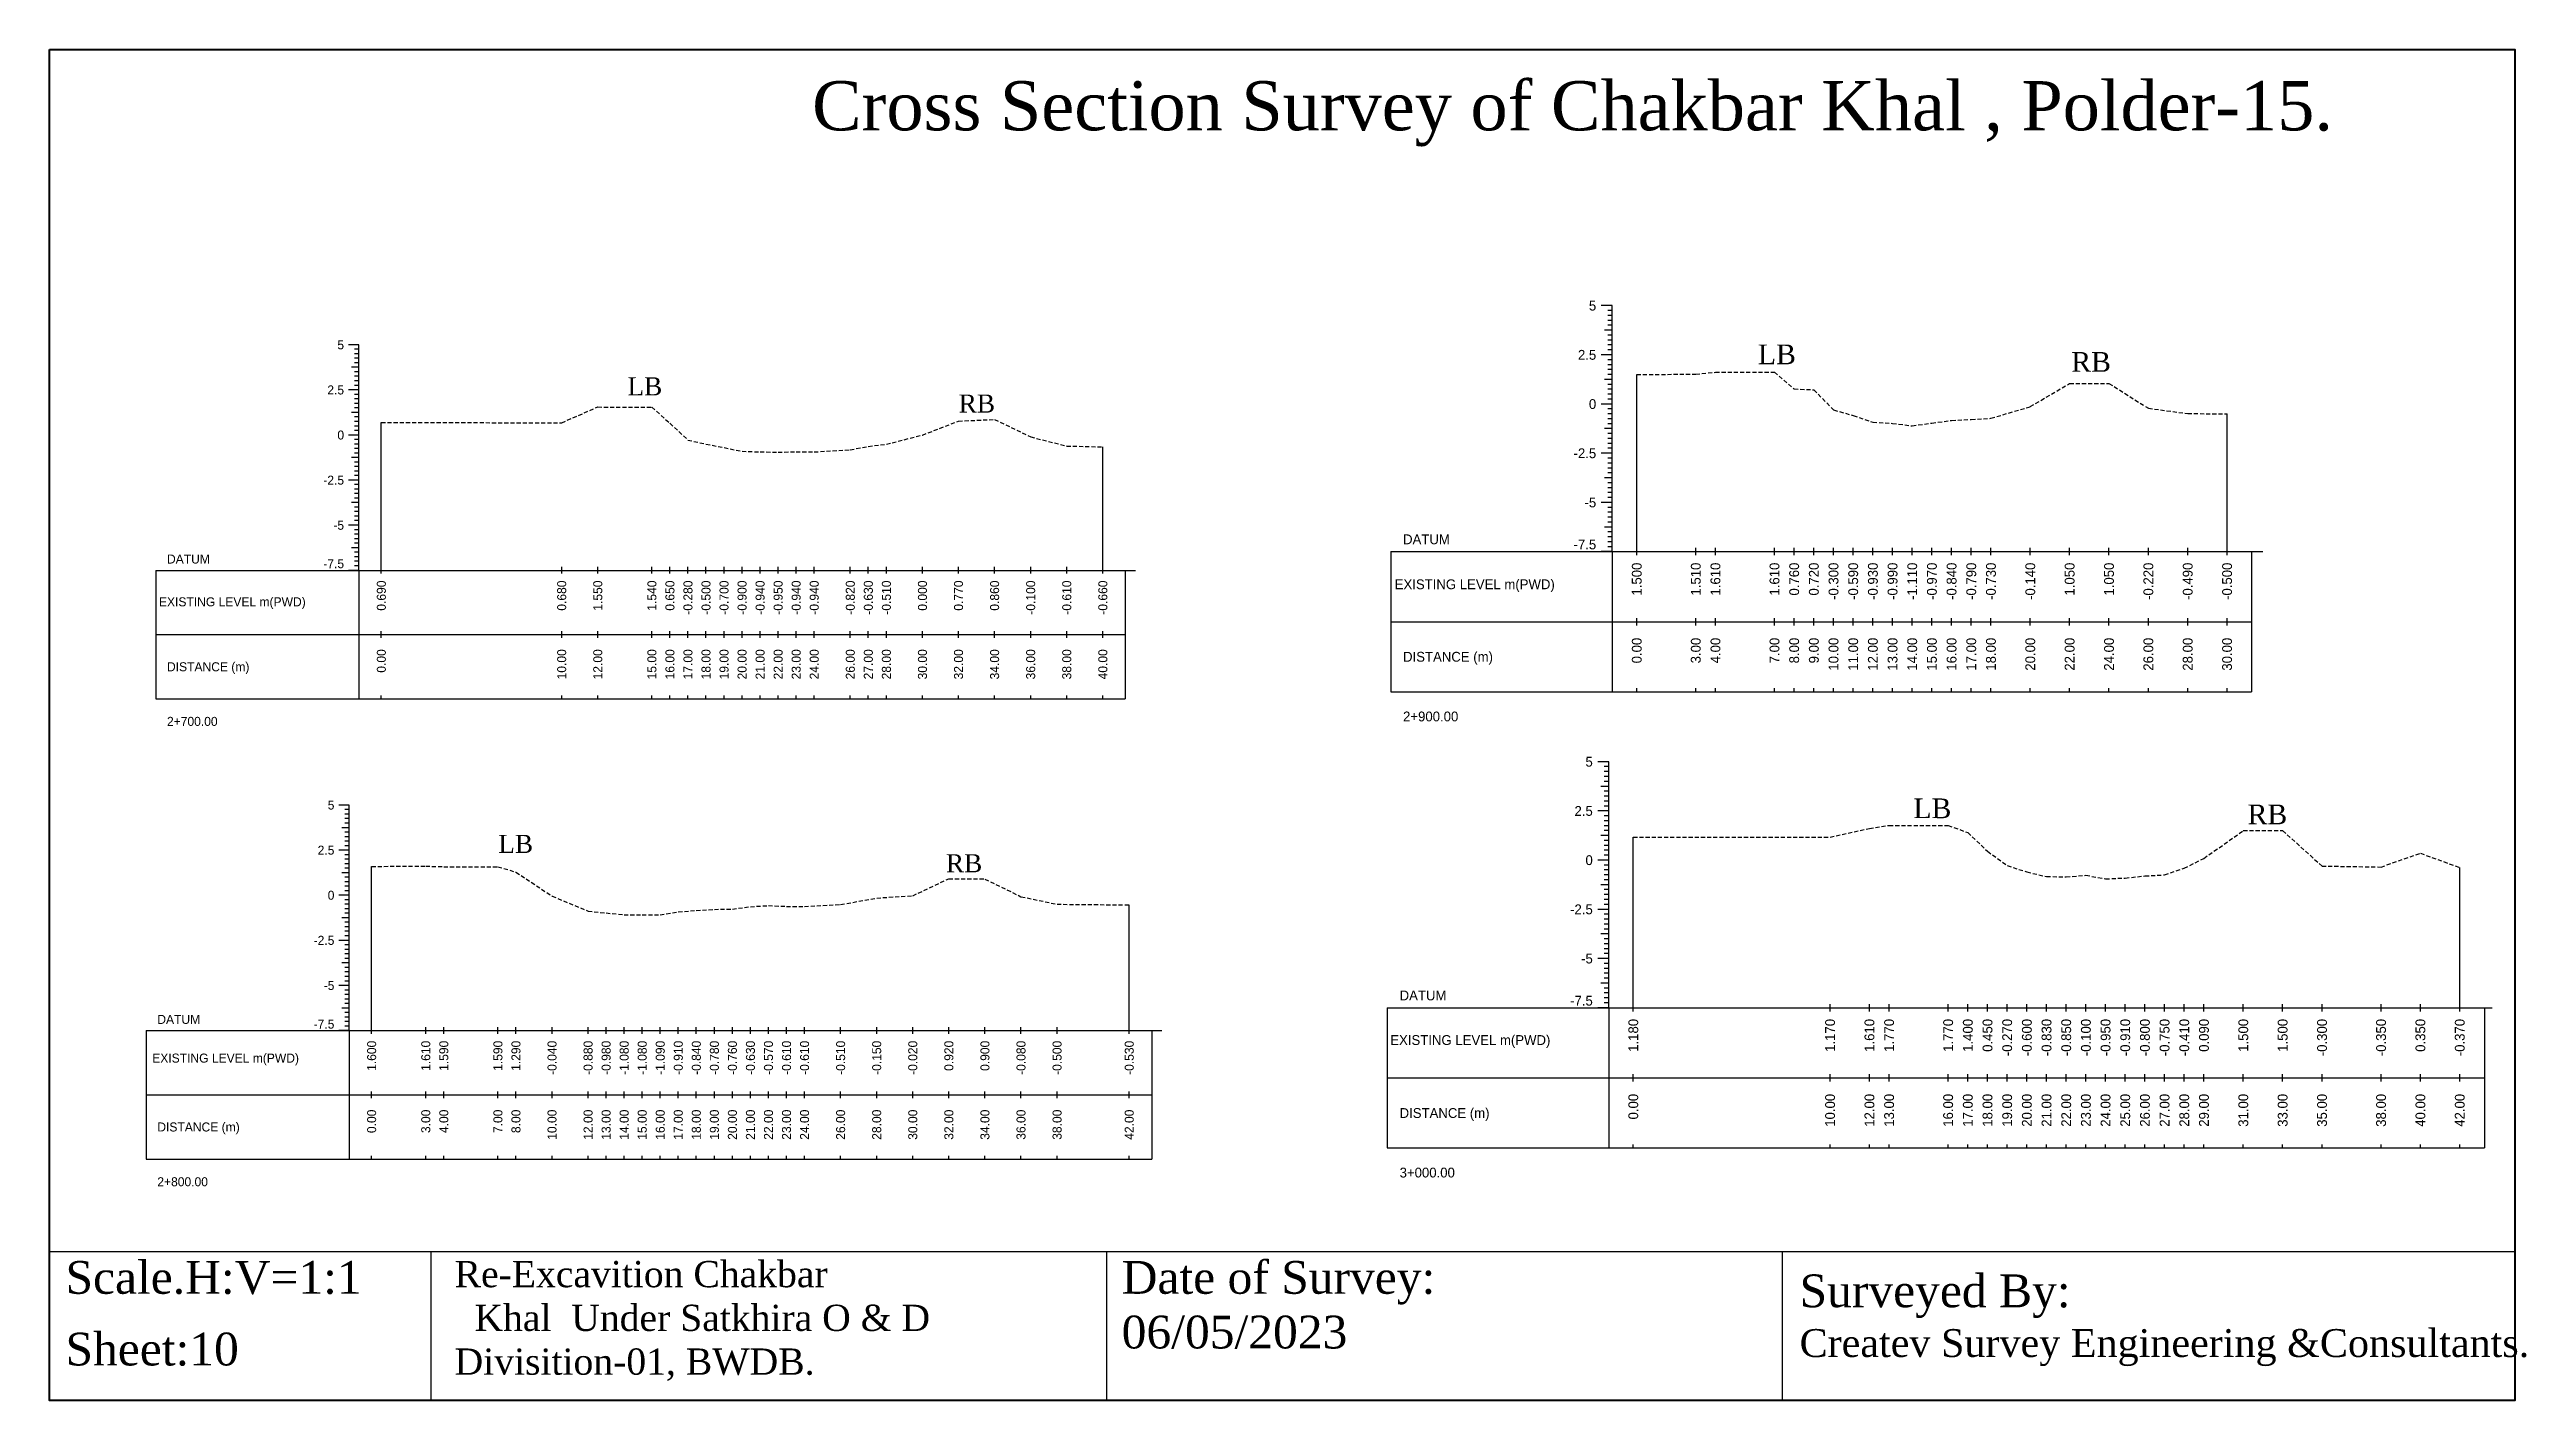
# Model space of a CAD drawing. Header units: inches. Extents: x 6579 to 9220, y -2276 to -1013.
# Drawn here: x 6579.3 to 6730.4, y -2275.6 to -2193.3 of the extents above; entities that cross this region are included whole.
import ezdxf
from ezdxf.enums import TextEntityAlignment as Align

# ---------------------------------------------------------------- set-up
doc = ezdxf.new("R2010")
doc.units = ezdxf.units.IN
doc.header["$MEASUREMENT"] = 0
doc.linetypes.add('HIDDEN', pattern=[0.375, 0.25, -0.125])
doc.layers.add('CS_Drawing', color=7, linetype='Continuous')
doc.layers.add('GL', color=3, linetype='HIDDEN')
doc.styles.add('romans', font='romans.shx')

msp = doc.modelspace()

# ---------------------------------------------------------------- texts
at = {"attachment_point": 1, "style": 'romans'}
for s, insert, char_height, width in [('{\\fTimes New Roman|b0|i0|c0|p18;Cross Section Survey of Chakbar Khal , Polder-15.}', (6625.85, -2195.18), 3, 89.3868), ('{\\fTimes New Roman|b0|i0|c0|p18;LB}', (6683.53, -2211.24), 1.2, 316.087), ('{\\fTimes New Roman|b0|i0|c0|p18;RB}', (6702.64, -2211.7), 1.2, 316.087), ('{\\fTimes New Roman|b0|i0|c0|p18;LB}', (6614.59, -2213.24), 1.1, 289.7464), ('{\\fTimes New Roman|b0|i0|c0|p18;RB}', (6634.79, -2214.29), 1.1, 289.7464), ('{\\fTimes New Roman|b0|i0|c0|p18;LB}', (6693.01, -2238.92), 1.2, 316.087), ('{\\fTimes New Roman|b0|i0|c0|p18;RB}', (6713.39, -2239.29), 1.2, 316.087), ('{\\fTimes New Roman|b0|i0|c0|p18;LB}', (6606.71, -2241.14), 1.1, 289.7464), ('{\\fTimes New Roman|b0|i0|c0|p18;RB}', (6634.01, -2242.32), 1.1, 289.7464), ('{\\fTimes New Roman|b0|i0|c0|p18;Scale.H:V=1:1}', (6580.32, -2267.12), 2, 22.2708), ('{\\fTimes New Roman|b0|i0|c0|p18;Re-Excavition Chakbar \\P  Khal  Under Satkhira O & D    Divisition-01, BWDB.}', (6604.05, -2267.12), 1.6, 38.8405), ('{\\fTimes New Roman|b0|i0|c0|p18;Date of Survey: 06/05/2023}', (6644.73, -2267.12), 2, 22.2708), ('{\\fTimes New Roman|b0|i0|c0|p18;Surveyed By:                                     \\H0.85x;Createv Survey Engineering &Consultants.}', (6686.07, -2267.94), 2, 45.2193), ('{\\fTimes New Roman|b0|i0|c0|p18;Sheet:10}', (6580.32, -2271.49), 2, 38.8405)]:
    msp.add_mtext(s, dxfattribs=dict(at, insert=insert, char_height=char_height, width=width))
at = {"layer": 'CS_Drawing'}
for s, height, p in [('5', 0.6, (6673.67, -2208.87)), ('5', 0.55, (6597.31, -2211.26)), ('2.5', 0.6, (6673.67, -2211.87)), ('2.5', 0.55, (6597.31, -2214.01)), ('0', 0.6, (6673.67, -2214.87)), ('0', 0.55, (6597.31, -2216.76)), ('-2.5', 0.6, (6673.67, -2217.87)), ('-2.5', 0.55, (6597.31, -2219.51)), ('-5', 0.6, (6673.67, -2220.87)), ('-5', 0.55, (6597.31, -2222.26)), ('5', 0.6, (6673.46, -2236.68)), ('5', 0.55, (6596.72, -2239.32)), ('2.5', 0.6, (6673.46, -2239.68)), ('2.5', 0.55, (6596.72, -2242.07)), ('0', 0.6, (6673.46, -2242.68)), ('0', 0.55, (6596.72, -2244.82)), ('-2.5', 0.6, (6673.46, -2245.68)), ('-2.5', 0.55, (6596.72, -2247.57)), ('-5', 0.6, (6673.46, -2248.68)), ('-5', 0.55, (6596.72, -2250.32))]:
    msp.add_text(s, height=height, dxfattribs=at).set_placement(p, align=Align.MIDDLE_RIGHT)
for s, height, p in [('DATUM', 0.6, (6661.89, -2223.12)), ('DATUM', 0.55, (6586.51, -2224.32)), ('EXISTING LEVEL m(PWD)', 0.6, (6661.38, -2225.86)), ('EXISTING LEVEL m(PWD)', 0.55, (6586.02, -2226.93)), ('DISTANCE (m)', 0.55, (6586.51, -2230.89)), ('DISTANCE (m)', 0.6, (6661.89, -2230.28)), ('2+700.00', 0.55, (6586.51, -2234.22)), ('2+900.00', 0.6, (6661.89, -2233.92)), ('DATUM', 0.6, (6661.68, -2250.93)), ('DATUM', 0.55, (6585.92, -2252.39)), ('EXISTING LEVEL m(PWD)', 0.6, (6661.11, -2253.65)), ('EXISTING LEVEL m(PWD)', 0.55, (6585.61, -2254.75)), ('DISTANCE (m)', 0.6, (6661.68, -2258.1)), ('DISTANCE (m)', 0.55, (6585.92, -2258.95)), ('2+800.00', 0.55, (6585.92, -2262.29)), ('3+000.00', 0.6, (6661.68, -2261.73))]:
    msp.add_text(s, height=height, dxfattribs=at).set_placement(p, align=Align.MIDDLE_LEFT)
for height, p in [(0.6, (6673.67, -2223.73)), (0.55, (6597.31, -2224.88)), (0.6, (6673.46, -2251.55)), (0.55, (6596.72, -2252.95))]:
    msp.add_text('-7.5', height=height, dxfattribs=at).set_placement(p, align=Align.RIGHT)
for s, height, p in [('1.500', 0.6, (6676.14, -2224.54)), ('1.510', 0.6, (6679.74, -2224.54)), ('1.610', 0.6, (6680.94, -2224.54)), ('1.610', 0.6, (6684.54, -2224.54)), ('0.760', 0.6, (6685.74, -2224.54)), ('0.720', 0.6, (6686.94, -2224.54)), ('-0.300', 0.6, (6688.14, -2224.54)), ('-0.590', 0.6, (6689.34, -2224.54)), ('-0.930', 0.6, (6690.54, -2224.54)), ('-0.990', 0.6, (6691.74, -2224.54)), ('-1.110', 0.6, (6692.94, -2224.54)), ('-0.970', 0.6, (6694.14, -2224.54)), ('-0.840', 0.6, (6695.34, -2224.54)), ('-0.790', 0.6, (6696.54, -2224.54)), ('-0.730', 0.6, (6697.74, -2224.54)), ('-0.140', 0.6, (6700.14, -2224.54)), ('1.050', 0.6, (6702.54, -2224.54)), ('1.050', 0.6, (6704.94, -2224.54)), ('-0.220', 0.6, (6707.34, -2224.54)), ('-0.490', 0.6, (6709.74, -2224.54)), ('-0.500', 0.6, (6712.14, -2224.54)), ('0.690', 0.55, (6599.58, -2225.63)), ('0.680', 0.55, (6610.58, -2225.63)), ('1.550', 0.55, (6612.78, -2225.63)), ('1.540', 0.55, (6616.08, -2225.63)), ('0.650', 0.55, (6617.18, -2225.63)), ('-0.280', 0.55, (6618.28, -2225.63)), ('-0.500', 0.55, (6619.38, -2225.63)), ('-0.700', 0.55, (6620.48, -2225.63)), ('-0.900', 0.55, (6621.58, -2225.63)), ('-0.940', 0.55, (6622.68, -2225.63)), ('-0.950', 0.55, (6623.78, -2225.63)), ('-0.940', 0.55, (6624.88, -2225.63)), ('-0.940', 0.55, (6625.98, -2225.63)), ('-0.820', 0.55, (6628.18, -2225.63)), ('-0.630', 0.55, (6629.28, -2225.63)), ('-0.510', 0.55, (6630.38, -2225.63)), ('0.000', 0.55, (6632.58, -2225.63)), ('0.770', 0.55, (6634.78, -2225.63)), ('0.860', 0.55, (6636.98, -2225.63)), ('-0.100', 0.55, (6639.18, -2225.63)), ('-0.610', 0.55, (6641.38, -2225.63)), ('-0.660', 0.55, (6643.58, -2225.63)), ('0.00', 0.6, (6676.14, -2229.12)), ('3.00', 0.6, (6679.74, -2229.12)), ('4.00', 0.6, (6680.94, -2229.12)), ('7.00', 0.6, (6684.54, -2229.12)), ('8.00', 0.6, (6685.74, -2229.12)), ('9.00', 0.6, (6686.94, -2229.12)), ('10.00', 0.6, (6688.14, -2229.12)), ('11.00', 0.6, (6689.34, -2229.12)), ('12.00', 0.6, (6690.54, -2229.12)), ('13.00', 0.6, (6691.74, -2229.12)), ('14.00', 0.6, (6692.94, -2229.12)), ('15.00', 0.6, (6694.14, -2229.12)), ('16.00', 0.6, (6695.34, -2229.12)), ('17.00', 0.6, (6696.54, -2229.12)), ('18.00', 0.6, (6697.74, -2229.12)), ('20.00', 0.6, (6700.14, -2229.12)), ('22.00', 0.6, (6702.54, -2229.12)), ('24.00', 0.6, (6704.94, -2229.12)), ('26.00', 0.6, (6707.34, -2229.12)), ('28.00', 0.6, (6709.74, -2229.12)), ('30.00', 0.6, (6712.14, -2229.12)), ('0.00', 0.55, (6599.58, -2229.82)), ('10.00', 0.55, (6610.58, -2229.82)), ('12.00', 0.55, (6612.78, -2229.82)), ('15.00', 0.55, (6616.08, -2229.82)), ('16.00', 0.55, (6617.18, -2229.82)), ('17.00', 0.55, (6618.28, -2229.82)), ('18.00', 0.55, (6619.38, -2229.82)), ('19.00', 0.55, (6620.48, -2229.82)), ('20.00', 0.55, (6621.58, -2229.82)), ('21.00', 0.55, (6622.68, -2229.82)), ('22.00', 0.55, (6623.78, -2229.82)), ('23.00', 0.55, (6624.88, -2229.82)), ('24.00', 0.55, (6625.98, -2229.82)), ('26.00', 0.55, (6628.18, -2229.82)), ('27.00', 0.55, (6629.28, -2229.82)), ('28.00', 0.55, (6630.38, -2229.82)), ('30.00', 0.55, (6632.58, -2229.82)), ('32.00', 0.55, (6634.78, -2229.82)), ('34.00', 0.55, (6636.98, -2229.82)), ('36.00', 0.55, (6639.18, -2229.82)), ('38.00', 0.55, (6641.38, -2229.82)), ('40.00', 0.55, (6643.58, -2229.82)), ('1.180', 0.6, (6675.93, -2252.36)), ('1.170', 0.6, (6687.93, -2252.36)), ('1.610', 0.6, (6690.33, -2252.36)), ('1.770', 0.6, (6691.53, -2252.36)), ('1.770', 0.6, (6695.13, -2252.36)), ('1.400', 0.6, (6696.33, -2252.36)), ('0.450', 0.6, (6697.53, -2252.36)), ('-0.270', 0.6, (6698.73, -2252.36)), ('-0.600', 0.6, (6699.93, -2252.36)), ('-0.830', 0.6, (6701.13, -2252.36)), ('-0.850', 0.6, (6702.33, -2252.36)), ('-0.100', 0.6, (6703.53, -2252.36)), ('-0.950', 0.6, (6704.73, -2252.36)), ('-0.910', 0.6, (6705.93, -2252.36)), ('-0.800', 0.6, (6707.13, -2252.36)), ('-0.750', 0.6, (6708.33, -2252.36)), ('-0.410', 0.6, (6709.53, -2252.36)), ('0.090', 0.6, (6710.73, -2252.36)), ('1.500', 0.6, (6713.13, -2252.36)), ('1.500', 0.6, (6715.53, -2252.36)), ('-0.300', 0.6, (6717.93, -2252.36)), ('-0.350', 0.6, (6721.53, -2252.36)), ('0.350', 0.6, (6723.93, -2252.36)), ('-0.370', 0.6, (6726.33, -2252.36)), ('1.600', 0.55, (6598.99, -2253.69)), ('1.610', 0.55, (6602.29, -2253.69)), ('1.590', 0.55, (6603.39, -2253.69)), ('1.590', 0.55, (6606.69, -2253.69)), ('1.290', 0.55, (6607.79, -2253.69)), ('-0.040', 0.55, (6609.99, -2253.69)), ('-0.880', 0.55, (6612.19, -2253.69)), ('-0.980', 0.55, (6613.29, -2253.69)), ('-1.080', 0.55, (6614.39, -2253.69)), ('-1.080', 0.55, (6615.49, -2253.69)), ('-1.090', 0.55, (6616.59, -2253.69)), ('-0.910', 0.55, (6617.69, -2253.69)), ('-0.840', 0.55, (6618.79, -2253.69)), ('-0.780', 0.55, (6619.89, -2253.69)), ('-0.760', 0.55, (6620.99, -2253.69)), ('-0.630', 0.55, (6622.09, -2253.69)), ('-0.570', 0.55, (6623.19, -2253.69)), ('-0.610', 0.55, (6624.29, -2253.69)), ('-0.610', 0.55, (6625.39, -2253.69)), ('-0.510', 0.55, (6627.59, -2253.69)), ('-0.150', 0.55, (6629.79, -2253.69)), ('-0.020', 0.55, (6631.99, -2253.69)), ('0.920', 0.55, (6634.19, -2253.69)), ('0.900', 0.55, (6636.39, -2253.69)), ('-0.080', 0.55, (6638.59, -2253.69)), ('-0.500', 0.55, (6640.79, -2253.69)), ('-0.530', 0.55, (6645.19, -2253.69)), ('0.00', 0.55, (6598.99, -2257.89)), ('3.00', 0.55, (6602.29, -2257.89)), ('4.00', 0.55, (6603.39, -2257.89)), ('7.00', 0.55, (6606.69, -2257.89)), ('8.00', 0.55, (6607.79, -2257.89)), ('10.00', 0.55, (6609.99, -2257.89)), ('12.00', 0.55, (6612.19, -2257.89)), ('13.00', 0.55, (6613.29, -2257.89)), ('14.00', 0.55, (6614.39, -2257.89)), ('15.00', 0.55, (6615.49, -2257.89)), ('16.00', 0.55, (6616.59, -2257.89)), ('17.00', 0.55, (6617.69, -2257.89)), ('18.00', 0.55, (6618.79, -2257.89)), ('19.00', 0.55, (6619.89, -2257.89)), ('20.00', 0.55, (6620.99, -2257.89)), ('21.00', 0.55, (6622.09, -2257.89)), ('22.00', 0.55, (6623.19, -2257.89)), ('23.00', 0.55, (6624.29, -2257.89)), ('24.00', 0.55, (6625.39, -2257.89)), ('26.00', 0.55, (6627.59, -2257.89)), ('28.00', 0.55, (6629.79, -2257.89)), ('30.00', 0.55, (6631.99, -2257.89)), ('32.00', 0.55, (6634.19, -2257.89)), ('34.00', 0.55, (6636.39, -2257.89)), ('36.00', 0.55, (6638.59, -2257.89)), ('38.00', 0.55, (6640.79, -2257.89)), ('42.00', 0.55, (6645.19, -2257.89)), ('0.00', 0.6, (6675.93, -2256.93)), ('10.00', 0.6, (6687.93, -2256.93)), ('12.00', 0.6, (6690.33, -2256.93)), ('13.00', 0.6, (6691.53, -2256.93)), ('16.00', 0.6, (6695.13, -2256.93)), ('17.00', 0.6, (6696.33, -2256.93)), ('18.00', 0.6, (6697.53, -2256.93)), ('19.00', 0.6, (6698.73, -2256.93)), ('20.00', 0.6, (6699.93, -2256.93)), ('21.00', 0.6, (6701.13, -2256.93)), ('22.00', 0.6, (6702.33, -2256.93)), ('23.00', 0.6, (6703.53, -2256.93)), ('24.00', 0.6, (6704.73, -2256.93)), ('25.00', 0.6, (6705.93, -2256.93)), ('26.00', 0.6, (6707.13, -2256.93)), ('27.00', 0.6, (6708.33, -2256.93)), ('28.00', 0.6, (6709.53, -2256.93)), ('29.00', 0.6, (6710.73, -2256.93)), ('31.00', 0.6, (6713.13, -2256.93)), ('33.00', 0.6, (6715.53, -2256.93)), ('35.00', 0.6, (6717.93, -2256.93)), ('38.00', 0.6, (6721.53, -2256.93)), ('40.00', 0.6, (6723.93, -2256.93)), ('42.00', 0.6, (6726.33, -2256.93))]:
    msp.add_text(s, height=height, rotation=90, dxfattribs=at).set_placement(p, align=Align.MIDDLE_RIGHT)

# ---------------------------------------------------------------- linework, layer by layer
at = {"color": 4, "lineweight": 40}
msp.add_lwpolyline([(6579.35, -2193.26), (6729.69, -2193.26), (6729.69, -2275.62), (6579.35, -2275.62)], close=True, dxfattribs=at)
for points in [[(6729.69, -2193.26), (6729.69, -2275.62)], [(6579.35, -2266.55), (6729.69, -2266.55)], [(6579.35, -2266.55), (6579.35, -2275.62)], [(6602.59, -2266.55), (6602.59, -2275.62)], [(6643.8, -2266.55), (6643.8, -2275.62)], [(6685, -2266.55), (6685, -2275.62)]]:
    msp.add_lwpolyline(points)
at = {"layer": 'CS_Drawing'}
for p, q in [((6674.64, -2208.87), (6673.97, -2208.87)), ((6674.64, -2208.87), (6674.17, -2208.87)), ((6674.64, -2208.87), (6674.37, -2208.87)), ((6674.64, -2209.17), (6674.37, -2209.17)), ((6674.64, -2209.47), (6674.37, -2209.47)), ((6674.64, -2209.77), (6674.37, -2209.77)), ((6674.64, -2223.87), (6674.64, -2208.87)), ((6598.2, -2211.26), (6597.58, -2211.26)), ((6598.2, -2211.26), (6597.77, -2211.26)), ((6598.2, -2211.26), (6597.95, -2211.26)), ((6598.2, -2225.01), (6598.2, -2211.26)), ((6674.64, -2210.37), (6674.17, -2210.37)), ((6674.64, -2210.07), (6674.37, -2210.07)), ((6674.64, -2210.37), (6674.37, -2210.37)), ((6674.64, -2210.67), (6674.37, -2210.67)), ((6674.64, -2210.97), (6674.37, -2210.97)), ((6674.64, -2211.27), (6674.37, -2211.27)), ((6598.2, -2212.63), (6597.77, -2212.63)), ((6598.2, -2211.53), (6597.95, -2211.53)), ((6598.2, -2211.81), (6597.95, -2211.81)), ((6598.2, -2212.08), (6597.95, -2212.08)), ((6598.2, -2212.36), (6597.95, -2212.36)), ((6598.2, -2212.63), (6597.95, -2212.63)), ((6674.64, -2211.87), (6673.97, -2211.87)), ((6674.64, -2211.87), (6674.17, -2211.87)), ((6674.64, -2211.57), (6674.37, -2211.57)), ((6674.64, -2211.87), (6674.37, -2211.87)), ((6674.64, -2212.17), (6674.37, -2212.17)), ((6674.64, -2212.47), (6674.37, -2212.47)), ((6674.64, -2212.77), (6674.37, -2212.77)), ((6598.2, -2214.01), (6597.58, -2214.01)), ((6598.2, -2214.01), (6597.77, -2214.01)), ((6598.2, -2212.91), (6597.95, -2212.91)), ((6598.2, -2213.18), (6597.95, -2213.18)), ((6598.2, -2213.46), (6597.95, -2213.46)), ((6598.2, -2213.73), (6597.95, -2213.73)), ((6598.2, -2214.01), (6597.95, -2214.01)), ((6598.2, -2214.28), (6597.95, -2214.28)), ((6674.64, -2213.37), (6674.17, -2213.37)), ((6674.64, -2213.07), (6674.37, -2213.07)), ((6674.64, -2213.37), (6674.37, -2213.37)), ((6674.64, -2213.67), (6674.37, -2213.67)), ((6674.64, -2213.97), (6674.37, -2213.97)), ((6674.64, -2214.27), (6674.37, -2214.27)), ((6676.14, -2223.87), (6676.14, -2213.07)), ((6598.2, -2215.38), (6597.77, -2215.38)), ((6598.2, -2214.56), (6597.95, -2214.56)), ((6598.2, -2214.83), (6597.95, -2214.83)), ((6598.2, -2215.11), (6597.95, -2215.11)), ((6598.2, -2215.38), (6597.95, -2215.38)), ((6598.2, -2215.66), (6597.95, -2215.66)), ((6674.64, -2214.87), (6673.97, -2214.87)), ((6674.64, -2214.87), (6674.17, -2214.87)), ((6674.64, -2214.57), (6674.37, -2214.57)), ((6674.64, -2214.87), (6674.37, -2214.87)), ((6674.64, -2215.17), (6674.37, -2215.17)), ((6674.64, -2215.47), (6674.37, -2215.47)), ((6674.64, -2215.77), (6674.37, -2215.77)), ((6712.14, -2223.87), (6712.14, -2215.47)), ((6598.2, -2216.76), (6597.58, -2216.76)), ((6598.2, -2216.76), (6597.77, -2216.76)), ((6598.2, -2215.93), (6597.95, -2215.93)), ((6598.2, -2216.21), (6597.95, -2216.21)), ((6598.2, -2216.48), (6597.95, -2216.48)), ((6598.2, -2216.76), (6597.95, -2216.76)), ((6598.2, -2217.03), (6597.95, -2217.03)), ((6598.2, -2217.31), (6597.95, -2217.31)), ((6599.58, -2225.01), (6599.58, -2216)), ((6674.64, -2216.37), (6674.17, -2216.37)), ((6674.64, -2216.07), (6674.37, -2216.07)), ((6674.64, -2216.37), (6674.37, -2216.37)), ((6674.64, -2216.67), (6674.37, -2216.67)), ((6674.64, -2216.97), (6674.37, -2216.97)), ((6674.64, -2217.27), (6674.37, -2217.27)), ((6598.2, -2218.13), (6597.77, -2218.13)), ((6598.2, -2217.58), (6597.95, -2217.58)), ((6598.2, -2217.86), (6597.95, -2217.86)), ((6598.2, -2218.13), (6597.95, -2218.13)), ((6598.2, -2218.41), (6597.95, -2218.41)), ((6598.2, -2218.68), (6597.95, -2218.68)), ((6643.58, -2225.01), (6643.58, -2217.48)), ((6674.64, -2217.87), (6673.97, -2217.87)), ((6674.64, -2217.87), (6674.17, -2217.87)), ((6674.64, -2217.57), (6674.37, -2217.57)), ((6674.64, -2217.87), (6674.37, -2217.87)), ((6674.64, -2218.17), (6674.37, -2218.17)), ((6674.64, -2218.47), (6674.37, -2218.47)), ((6674.64, -2218.77), (6674.37, -2218.77)), ((6598.2, -2219.51), (6597.58, -2219.51)), ((6598.2, -2219.51), (6597.77, -2219.51)), ((6598.2, -2218.96), (6597.95, -2218.96)), ((6598.2, -2219.23), (6597.95, -2219.23)), ((6598.2, -2219.51), (6597.95, -2219.51)), ((6598.2, -2219.78), (6597.95, -2219.78)), ((6598.2, -2220.06), (6597.95, -2220.06)), ((6598.2, -2220.33), (6597.95, -2220.33)), ((6674.64, -2219.37), (6674.17, -2219.37)), ((6674.64, -2219.07), (6674.37, -2219.07)), ((6674.64, -2219.37), (6674.37, -2219.37)), ((6674.64, -2219.67), (6674.37, -2219.67)), ((6674.64, -2219.97), (6674.37, -2219.97)), ((6674.64, -2220.27), (6674.37, -2220.27)), ((6598.2, -2220.88), (6597.77, -2220.88)), ((6598.2, -2220.61), (6597.95, -2220.61)), ((6598.2, -2220.88), (6597.95, -2220.88)), ((6598.2, -2221.16), (6597.95, -2221.16)), ((6598.2, -2221.43), (6597.95, -2221.43)), ((6598.2, -2221.71), (6597.95, -2221.71)), ((6674.64, -2220.87), (6673.97, -2220.87)), ((6674.64, -2220.87), (6674.17, -2220.87)), ((6674.64, -2220.57), (6674.37, -2220.57)), ((6674.64, -2220.87), (6674.37, -2220.87)), ((6674.64, -2221.17), (6674.37, -2221.17)), ((6674.64, -2221.47), (6674.37, -2221.47)), ((6674.64, -2221.77), (6674.37, -2221.77)), ((6598.2, -2222.26), (6597.58, -2222.26)), ((6598.2, -2222.26), (6597.77, -2222.26)), ((6598.2, -2221.98), (6597.95, -2221.98)), ((6598.2, -2222.26), (6597.95, -2222.26)), ((6598.2, -2222.53), (6597.95, -2222.53)), ((6598.2, -2222.81), (6597.95, -2222.81)), ((6598.2, -2223.08), (6597.95, -2223.08)), ((6598.2, -2223.36), (6597.95, -2223.36)), ((6674.64, -2222.37), (6674.17, -2222.37)), ((6674.64, -2222.07), (6674.37, -2222.07)), ((6674.64, -2222.37), (6674.37, -2222.37)), ((6674.64, -2222.67), (6674.37, -2222.67)), ((6674.64, -2222.97), (6674.37, -2222.97)), ((6674.64, -2223.27), (6674.37, -2223.27)), ((6598.2, -2223.63), (6597.77, -2223.63)), ((6598.2, -2223.63), (6597.95, -2223.63)), ((6598.2, -2223.91), (6597.95, -2223.91)), ((6598.2, -2224.18), (6597.95, -2224.18)), ((6598.2, -2224.46), (6597.95, -2224.46)), ((6598.2, -2224.73), (6597.95, -2224.73)), ((6599.58, -2225.21), (6599.58, -2224.8)), ((6610.58, -2225.21), (6610.58, -2224.8)), ((6612.78, -2225.21), (6612.78, -2224.8)), ((6616.08, -2225.21), (6616.08, -2224.8)), ((6617.18, -2225.21), (6617.18, -2224.8)), ((6618.28, -2225.21), (6618.28, -2224.8)), ((6619.38, -2225.21), (6619.38, -2224.8)), ((6620.48, -2225.21), (6620.48, -2224.8)), ((6621.58, -2225.21), (6621.58, -2224.8)), ((6622.68, -2225.21), (6622.68, -2224.8)), ((6623.78, -2225.21), (6623.78, -2224.8)), ((6624.88, -2225.21), (6624.88, -2224.8)), ((6625.98, -2225.21), (6625.98, -2224.8)), ((6628.18, -2225.21), (6628.18, -2224.8)), ((6629.28, -2225.21), (6629.28, -2224.8)), ((6630.38, -2225.21), (6630.38, -2224.8)), ((6632.58, -2225.21), (6632.58, -2224.8)), ((6634.78, -2225.21), (6634.78, -2224.8)), ((6636.98, -2225.21), (6636.98, -2224.8)), ((6639.18, -2225.21), (6639.18, -2224.8)), ((6641.38, -2225.21), (6641.38, -2224.8)), ((6643.58, -2225.21), (6643.58, -2224.8)), ((6661.14, -2223.87), (6674.64, -2223.87)), ((6661.14, -2223.87), (6661.14, -2232.42)), ((6674.64, -2223.87), (6673.97, -2223.87)), ((6674.64, -2223.87), (6674.17, -2223.87)), ((6674.64, -2223.57), (6674.37, -2223.57)), ((6674.64, -2223.87), (6674.37, -2223.87)), ((6674.64, -2223.87), (6713.64, -2223.87)), ((6674.64, -2223.87), (6674.64, -2232.42)), ((6676.14, -2224.09), (6676.14, -2223.64)), ((6679.74, -2224.09), (6679.74, -2223.64)), ((6680.94, -2224.09), (6680.94, -2223.64)), ((6684.54, -2224.09), (6684.54, -2223.64)), ((6685.74, -2224.09), (6685.74, -2223.64)), ((6686.94, -2224.09), (6686.94, -2223.64)), ((6688.14, -2224.09), (6688.14, -2223.64)), ((6689.34, -2224.09), (6689.34, -2223.64)), ((6690.54, -2224.09), (6690.54, -2223.64)), ((6691.74, -2224.09), (6691.74, -2223.64)), ((6692.94, -2224.09), (6692.94, -2223.64)), ((6694.14, -2224.09), (6694.14, -2223.64)), ((6695.34, -2224.09), (6695.34, -2223.64)), ((6696.54, -2224.09), (6696.54, -2223.64)), ((6697.74, -2224.09), (6697.74, -2223.64)), ((6700.14, -2224.09), (6700.14, -2223.64)), ((6702.54, -2224.09), (6702.54, -2223.64)), ((6704.94, -2224.09), (6704.94, -2223.64)), ((6707.34, -2224.09), (6707.34, -2223.64)), ((6709.74, -2224.09), (6709.74, -2223.64)), ((6712.14, -2224.09), (6712.14, -2223.64)), ((6713.64, -2223.87), (6714.32, -2223.87)), ((6713.64, -2223.87), (6714.12, -2223.87)), ((6713.64, -2223.87), (6713.91, -2223.87)), ((6713.64, -2223.87), (6713.64, -2232.42)), ((6585.83, -2225.01), (6598.2, -2225.01)), ((6585.83, -2225.01), (6585.83, -2232.85)), ((6598.2, -2225.01), (6597.58, -2225.01)), ((6598.2, -2225.01), (6597.77, -2225.01)), ((6598.2, -2225.01), (6597.95, -2225.01)), ((6598.2, -2225.01), (6644.95, -2225.01)), ((6598.2, -2225.01), (6598.2, -2232.85)), ((6644.95, -2225.01), (6645.57, -2225.01)), ((6644.95, -2225.01), (6645.38, -2225.01)), ((6644.95, -2225.01), (6645.2, -2225.01)), ((6644.95, -2225.01), (6644.95, -2232.85)), ((6676.14, -2228.37), (6676.14, -2227.92)), ((6679.74, -2228.37), (6679.74, -2227.92)), ((6680.94, -2228.37), (6680.94, -2227.92)), ((6684.54, -2228.37), (6684.54, -2227.92)), ((6685.74, -2228.37), (6685.74, -2227.92)), ((6686.94, -2228.37), (6686.94, -2227.92)), ((6688.14, -2228.37), (6688.14, -2227.92)), ((6689.34, -2228.37), (6689.34, -2227.92)), ((6690.54, -2228.37), (6690.54, -2227.92)), ((6691.74, -2228.37), (6691.74, -2227.92)), ((6692.94, -2228.37), (6692.94, -2227.92)), ((6694.14, -2228.37), (6694.14, -2227.92)), ((6695.34, -2228.37), (6695.34, -2227.92)), ((6696.54, -2228.37), (6696.54, -2227.92)), ((6697.74, -2228.37), (6697.74, -2227.92)), ((6700.14, -2228.37), (6700.14, -2227.92)), ((6702.54, -2228.37), (6702.54, -2227.92)), ((6704.94, -2228.37), (6704.94, -2227.92)), ((6707.34, -2228.37), (6707.34, -2227.92)), ((6709.74, -2228.37), (6709.74, -2227.92)), ((6712.14, -2228.37), (6712.14, -2227.92)), ((6585.83, -2228.93), (6598.2, -2228.93)), ((6598.2, -2228.93), (6644.95, -2228.93)), ((6598.2, -2228.93), (6644.95, -2228.93)), ((6599.58, -2229.13), (6599.58, -2228.72)), ((6610.58, -2229.13), (6610.58, -2228.72)), ((6612.78, -2229.13), (6612.78, -2228.72)), ((6616.08, -2229.13), (6616.08, -2228.72)), ((6617.18, -2229.13), (6617.18, -2228.72)), ((6618.28, -2229.13), (6618.28, -2228.72)), ((6619.38, -2229.13), (6619.38, -2228.72)), ((6620.48, -2229.13), (6620.48, -2228.72)), ((6621.58, -2229.13), (6621.58, -2228.72)), ((6622.68, -2229.13), (6622.68, -2228.72)), ((6623.78, -2229.13), (6623.78, -2228.72)), ((6624.88, -2229.13), (6624.88, -2228.72)), ((6625.98, -2229.13), (6625.98, -2228.72)), ((6628.18, -2229.13), (6628.18, -2228.72)), ((6629.28, -2229.13), (6629.28, -2228.72)), ((6630.38, -2229.13), (6630.38, -2228.72)), ((6632.58, -2229.13), (6632.58, -2228.72)), ((6634.78, -2229.13), (6634.78, -2228.72)), ((6636.98, -2229.13), (6636.98, -2228.72)), ((6639.18, -2229.13), (6639.18, -2228.72)), ((6641.38, -2229.13), (6641.38, -2228.72)), ((6643.58, -2229.13), (6643.58, -2228.72)), ((6661.14, -2228.14), (6674.64, -2228.14)), ((6674.64, -2228.14), (6713.64, -2228.14)), ((6674.64, -2228.14), (6713.64, -2228.14)), ((6661.14, -2232.42), (6674.64, -2232.42)), ((6674.64, -2232.42), (6713.64, -2232.42)), ((6676.14, -2232.42), (6676.14, -2232.19)), ((6679.74, -2232.42), (6679.74, -2232.19)), ((6680.94, -2232.42), (6680.94, -2232.19)), ((6684.54, -2232.42), (6684.54, -2232.19)), ((6685.74, -2232.42), (6685.74, -2232.19)), ((6686.94, -2232.42), (6686.94, -2232.19)), ((6688.14, -2232.42), (6688.14, -2232.19)), ((6689.34, -2232.42), (6689.34, -2232.19)), ((6690.54, -2232.42), (6690.54, -2232.19)), ((6691.74, -2232.42), (6691.74, -2232.19)), ((6692.94, -2232.42), (6692.94, -2232.19)), ((6694.14, -2232.42), (6694.14, -2232.19)), ((6695.34, -2232.42), (6695.34, -2232.19)), ((6696.54, -2232.42), (6696.54, -2232.19)), ((6697.74, -2232.42), (6697.74, -2232.19)), ((6700.14, -2232.42), (6700.14, -2232.19)), ((6702.54, -2232.42), (6702.54, -2232.19)), ((6704.94, -2232.42), (6704.94, -2232.19)), ((6707.34, -2232.42), (6707.34, -2232.19)), ((6709.74, -2232.42), (6709.74, -2232.19)), ((6712.14, -2232.42), (6712.14, -2232.19)), ((6585.83, -2232.85), (6598.2, -2232.85)), ((6598.2, -2232.85), (6644.95, -2232.85)), ((6599.58, -2232.85), (6599.58, -2232.64)), ((6610.58, -2232.85), (6610.58, -2232.64)), ((6612.78, -2232.85), (6612.78, -2232.64)), ((6616.08, -2232.85), (6616.08, -2232.64)), ((6617.18, -2232.85), (6617.18, -2232.64)), ((6618.28, -2232.85), (6618.28, -2232.64)), ((6619.38, -2232.85), (6619.38, -2232.64)), ((6620.48, -2232.85), (6620.48, -2232.64)), ((6621.58, -2232.85), (6621.58, -2232.64)), ((6622.68, -2232.85), (6622.68, -2232.64)), ((6623.78, -2232.85), (6623.78, -2232.64)), ((6624.88, -2232.85), (6624.88, -2232.64)), ((6625.98, -2232.85), (6625.98, -2232.64)), ((6628.18, -2232.85), (6628.18, -2232.64)), ((6629.28, -2232.85), (6629.28, -2232.64)), ((6630.38, -2232.85), (6630.38, -2232.64)), ((6632.58, -2232.85), (6632.58, -2232.64)), ((6634.78, -2232.85), (6634.78, -2232.64)), ((6636.98, -2232.85), (6636.98, -2232.64)), ((6639.18, -2232.85), (6639.18, -2232.64)), ((6641.38, -2232.85), (6641.38, -2232.64)), ((6643.58, -2232.85), (6643.58, -2232.64)), ((6674.43, -2236.68), (6673.76, -2236.68)), ((6674.43, -2236.68), (6673.96, -2236.68)), ((6674.43, -2236.68), (6674.16, -2236.68)), ((6674.43, -2236.98), (6674.16, -2236.98)), ((6674.43, -2251.68), (6674.43, -2236.68)), ((6674.43, -2238.18), (6673.96, -2238.18)), ((6674.43, -2237.28), (6674.16, -2237.28)), ((6674.43, -2237.58), (6674.16, -2237.58)), ((6674.43, -2237.88), (6674.16, -2237.88)), ((6674.43, -2238.18), (6674.16, -2238.18)), ((6674.43, -2238.48), (6674.16, -2238.48)), ((6597.61, -2239.32), (6596.99, -2239.32)), ((6597.61, -2239.32), (6597.18, -2239.32)), ((6597.61, -2239.32), (6597.36, -2239.32)), ((6597.61, -2239.6), (6597.36, -2239.6)), ((6597.61, -2239.87), (6597.36, -2239.87)), ((6597.61, -2253.07), (6597.61, -2239.32)), ((6674.43, -2239.68), (6673.76, -2239.68)), ((6674.43, -2239.68), (6673.96, -2239.68)), ((6674.43, -2238.78), (6674.16, -2238.78)), ((6674.43, -2239.08), (6674.16, -2239.08)), ((6674.43, -2239.38), (6674.16, -2239.38)), ((6674.43, -2239.68), (6674.16, -2239.68)), ((6674.43, -2239.98), (6674.16, -2239.98)), ((6597.61, -2240.7), (6597.18, -2240.7)), ((6597.61, -2240.15), (6597.36, -2240.15)), ((6597.61, -2240.42), (6597.36, -2240.42)), ((6597.61, -2240.7), (6597.36, -2240.7)), ((6597.61, -2240.97), (6597.36, -2240.97)), ((6597.61, -2241.25), (6597.36, -2241.25)), ((6597.61, -2241.52), (6597.36, -2241.52)), ((6674.43, -2241.18), (6673.96, -2241.18)), ((6674.43, -2240.28), (6674.16, -2240.28)), ((6674.43, -2240.58), (6674.16, -2240.58)), ((6674.43, -2240.88), (6674.16, -2240.88)), ((6674.43, -2241.18), (6674.16, -2241.18)), ((6674.43, -2241.48), (6674.16, -2241.48)), ((6675.93, -2251.68), (6675.93, -2241.27)), ((6597.61, -2242.07), (6596.99, -2242.07)), ((6597.61, -2242.07), (6597.18, -2242.07)), ((6597.61, -2241.8), (6597.36, -2241.8)), ((6597.61, -2242.07), (6597.36, -2242.07)), ((6597.61, -2242.35), (6597.36, -2242.35)), ((6597.61, -2242.62), (6597.36, -2242.62)), ((6597.61, -2242.9), (6597.36, -2242.9)), ((6598.99, -2253.07), (6598.99, -2243.06)), ((6674.43, -2242.68), (6673.76, -2242.68)), ((6674.43, -2242.68), (6673.96, -2242.68)), ((6674.43, -2241.78), (6674.16, -2241.78)), ((6674.43, -2242.08), (6674.16, -2242.08)), ((6674.43, -2242.38), (6674.16, -2242.38)), ((6674.43, -2242.68), (6674.16, -2242.68)), ((6674.43, -2242.98), (6674.16, -2242.98)), ((6597.61, -2243.45), (6597.18, -2243.45)), ((6597.61, -2243.17), (6597.36, -2243.17)), ((6597.61, -2243.45), (6597.36, -2243.45)), ((6597.61, -2243.72), (6597.36, -2243.72)), ((6597.61, -2244), (6597.36, -2244)), ((6597.61, -2244.27), (6597.36, -2244.27)), ((6597.61, -2244.55), (6597.36, -2244.55)), ((6674.43, -2244.18), (6673.96, -2244.18)), ((6674.43, -2243.28), (6674.16, -2243.28)), ((6674.43, -2243.58), (6674.16, -2243.58)), ((6674.43, -2243.88), (6674.16, -2243.88)), ((6674.43, -2244.18), (6674.16, -2244.18)), ((6674.43, -2244.48), (6674.16, -2244.48)), ((6726.33, -2251.68), (6726.33, -2243.13)), ((6597.61, -2244.82), (6596.99, -2244.82)), ((6597.61, -2244.82), (6597.18, -2244.82)), ((6597.61, -2244.82), (6597.36, -2244.82)), ((6597.61, -2245.1), (6597.36, -2245.1)), ((6597.61, -2245.37), (6597.36, -2245.37)), ((6597.61, -2245.65), (6597.36, -2245.65)), ((6597.61, -2245.92), (6597.36, -2245.92)), ((6645.19, -2253.07), (6645.19, -2245.41)), ((6674.43, -2245.68), (6673.76, -2245.68)), ((6674.43, -2245.68), (6673.96, -2245.68)), ((6674.43, -2244.78), (6674.16, -2244.78)), ((6674.43, -2245.08), (6674.16, -2245.08)), ((6674.43, -2245.38), (6674.16, -2245.38)), ((6674.43, -2245.68), (6674.16, -2245.68)), ((6674.43, -2245.98), (6674.16, -2245.98)), ((6597.61, -2247.57), (6596.99, -2247.57)), ((6597.61, -2246.2), (6597.18, -2246.2)), ((6597.61, -2247.57), (6597.18, -2247.57)), ((6597.61, -2246.2), (6597.36, -2246.2)), ((6597.61, -2246.47), (6597.36, -2246.47)), ((6597.61, -2246.75), (6597.36, -2246.75)), ((6597.61, -2247.02), (6597.36, -2247.02)), ((6597.61, -2247.3), (6597.36, -2247.3)), ((6597.61, -2247.57), (6597.36, -2247.57)), ((6674.43, -2247.18), (6673.96, -2247.18)), ((6674.43, -2246.28), (6674.16, -2246.28)), ((6674.43, -2246.58), (6674.16, -2246.58)), ((6674.43, -2246.88), (6674.16, -2246.88)), ((6674.43, -2247.18), (6674.16, -2247.18)), ((6674.43, -2247.48), (6674.16, -2247.48)), ((6597.61, -2248.95), (6597.18, -2248.95)), ((6597.61, -2247.85), (6597.36, -2247.85)), ((6597.61, -2248.12), (6597.36, -2248.12)), ((6597.61, -2248.4), (6597.36, -2248.4)), ((6597.61, -2248.67), (6597.36, -2248.67)), ((6597.61, -2248.95), (6597.36, -2248.95)), ((6674.43, -2248.68), (6673.76, -2248.68)), ((6674.43, -2248.68), (6673.96, -2248.68)), ((6674.43, -2247.78), (6674.16, -2247.78)), ((6674.43, -2248.08), (6674.16, -2248.08)), ((6674.43, -2248.38), (6674.16, -2248.38)), ((6674.43, -2248.68), (6674.16, -2248.68)), ((6674.43, -2248.98), (6674.16, -2248.98)), ((6597.61, -2250.32), (6596.99, -2250.32)), ((6597.61, -2250.32), (6597.18, -2250.32)), ((6597.61, -2249.22), (6597.36, -2249.22)), ((6597.61, -2249.5), (6597.36, -2249.5)), ((6597.61, -2249.77), (6597.36, -2249.77)), ((6597.61, -2250.05), (6597.36, -2250.05)), ((6597.61, -2250.32), (6597.36, -2250.32)), ((6597.61, -2250.6), (6597.36, -2250.6)), ((6674.43, -2250.18), (6673.96, -2250.18)), ((6674.43, -2249.28), (6674.16, -2249.28)), ((6674.43, -2249.58), (6674.16, -2249.58)), ((6674.43, -2249.88), (6674.16, -2249.88)), ((6674.43, -2250.18), (6674.16, -2250.18)), ((6674.43, -2250.48), (6674.16, -2250.48)), ((6597.61, -2251.7), (6597.18, -2251.7)), ((6597.61, -2250.87), (6597.36, -2250.87)), ((6597.61, -2251.15), (6597.36, -2251.15)), ((6597.61, -2251.42), (6597.36, -2251.42)), ((6597.61, -2251.7), (6597.36, -2251.7)), ((6597.61, -2251.97), (6597.36, -2251.97)), ((6660.93, -2251.68), (6674.43, -2251.68)), ((6660.93, -2251.68), (6660.93, -2260.23)), ((6674.43, -2251.68), (6673.76, -2251.68)), ((6674.43, -2251.68), (6673.96, -2251.68)), ((6674.43, -2250.78), (6674.16, -2250.78)), ((6674.43, -2251.08), (6674.16, -2251.08)), ((6674.43, -2251.38), (6674.16, -2251.38)), ((6674.43, -2251.68), (6674.16, -2251.68)), ((6674.43, -2251.68), (6727.83, -2251.68)), ((6674.43, -2251.68), (6674.43, -2260.23)), ((6675.93, -2251.91), (6675.93, -2251.46)), ((6687.93, -2251.91), (6687.93, -2251.46)), ((6690.33, -2251.91), (6690.33, -2251.46)), ((6691.53, -2251.91), (6691.53, -2251.46)), ((6695.13, -2251.91), (6695.13, -2251.46)), ((6696.33, -2251.91), (6696.33, -2251.46)), ((6697.53, -2251.91), (6697.53, -2251.46)), ((6698.73, -2251.91), (6698.73, -2251.46)), ((6699.93, -2251.91), (6699.93, -2251.46)), ((6701.13, -2251.91), (6701.13, -2251.46)), ((6702.33, -2251.91), (6702.33, -2251.46)), ((6703.53, -2251.91), (6703.53, -2251.46)), ((6704.73, -2251.91), (6704.73, -2251.46)), ((6705.93, -2251.91), (6705.93, -2251.46)), ((6707.13, -2251.91), (6707.13, -2251.46)), ((6708.33, -2251.91), (6708.33, -2251.46)), ((6709.53, -2251.91), (6709.53, -2251.46)), ((6710.73, -2251.91), (6710.73, -2251.46)), ((6713.13, -2251.91), (6713.13, -2251.46)), ((6715.53, -2251.91), (6715.53, -2251.46)), ((6717.93, -2251.91), (6717.93, -2251.46)), ((6721.53, -2251.91), (6721.53, -2251.46)), ((6723.93, -2251.91), (6723.93, -2251.46)), ((6726.33, -2251.91), (6726.33, -2251.46)), ((6727.83, -2251.68), (6728.31, -2251.68)), ((6727.83, -2251.68), (6728.1, -2251.68)), ((6727.83, -2251.68), (6727.83, -2260.23)), ((6585.24, -2253.07), (6597.61, -2253.07)), ((6585.24, -2253.07), (6585.24, -2260.91)), ((6597.61, -2253.07), (6596.99, -2253.07)), ((6597.61, -2253.07), (6597.18, -2253.07)), ((6597.61, -2252.25), (6597.36, -2252.25)), ((6597.61, -2252.52), (6597.36, -2252.52)), ((6597.61, -2252.8), (6597.36, -2252.8)), ((6597.61, -2253.07), (6597.36, -2253.07)), ((6597.61, -2253.07), (6646.56, -2253.07)), ((6597.61, -2253.07), (6597.61, -2260.91)), ((6598.99, -2253.28), (6598.99, -2252.87)), ((6602.29, -2253.28), (6602.29, -2252.87)), ((6603.39, -2253.28), (6603.39, -2252.87)), ((6606.69, -2253.28), (6606.69, -2252.87)), ((6607.79, -2253.28), (6607.79, -2252.87)), ((6609.99, -2253.28), (6609.99, -2252.87)), ((6612.19, -2253.28), (6612.19, -2252.87)), ((6613.29, -2253.28), (6613.29, -2252.87)), ((6614.39, -2253.28), (6614.39, -2252.87)), ((6615.49, -2253.28), (6615.49, -2252.87)), ((6616.59, -2253.28), (6616.59, -2252.87)), ((6617.69, -2253.28), (6617.69, -2252.87)), ((6618.79, -2253.28), (6618.79, -2252.87)), ((6619.89, -2253.28), (6619.89, -2252.87)), ((6620.99, -2253.28), (6620.99, -2252.87)), ((6622.09, -2253.28), (6622.09, -2252.87)), ((6623.19, -2253.28), (6623.19, -2252.87)), ((6624.29, -2253.28), (6624.29, -2252.87)), ((6625.39, -2253.28), (6625.39, -2252.87)), ((6627.59, -2253.28), (6627.59, -2252.87)), ((6629.79, -2253.28), (6629.79, -2252.87)), ((6631.99, -2253.28), (6631.99, -2252.87)), ((6634.19, -2253.28), (6634.19, -2252.87)), ((6636.39, -2253.28), (6636.39, -2252.87)), ((6638.59, -2253.28), (6638.59, -2252.87)), ((6640.79, -2253.28), (6640.79, -2252.87)), ((6645.19, -2253.28), (6645.19, -2252.87)), ((6646.56, -2253.07), (6647.18, -2253.07)), ((6646.56, -2253.07), (6646.99, -2253.07)), ((6646.56, -2253.07), (6646.81, -2253.07)), ((6646.56, -2253.07), (6646.56, -2260.91)), ((6660.93, -2255.96), (6674.43, -2255.96)), ((6674.43, -2255.96), (6727.83, -2255.96)), ((6674.43, -2255.96), (6727.83, -2255.96)), ((6675.93, -2256.18), (6675.93, -2255.73)), ((6687.93, -2256.18), (6687.93, -2255.73)), ((6690.33, -2256.18), (6690.33, -2255.73)), ((6691.53, -2256.18), (6691.53, -2255.73)), ((6695.13, -2256.18), (6695.13, -2255.73)), ((6696.33, -2256.18), (6696.33, -2255.73)), ((6697.53, -2256.18), (6697.53, -2255.73)), ((6698.73, -2256.18), (6698.73, -2255.73)), ((6699.93, -2256.18), (6699.93, -2255.73)), ((6701.13, -2256.18), (6701.13, -2255.73)), ((6702.33, -2256.18), (6702.33, -2255.73)), ((6703.53, -2256.18), (6703.53, -2255.73)), ((6704.73, -2256.18), (6704.73, -2255.73)), ((6705.93, -2256.18), (6705.93, -2255.73)), ((6707.13, -2256.18), (6707.13, -2255.73)), ((6708.33, -2256.18), (6708.33, -2255.73)), ((6709.53, -2256.18), (6709.53, -2255.73)), ((6710.73, -2256.18), (6710.73, -2255.73)), ((6713.13, -2256.18), (6713.13, -2255.73)), ((6715.53, -2256.18), (6715.53, -2255.73)), ((6717.93, -2256.18), (6717.93, -2255.73)), ((6721.53, -2256.18), (6721.53, -2255.73)), ((6723.93, -2256.18), (6723.93, -2255.73)), ((6726.33, -2256.18), (6726.33, -2255.73)), ((6585.24, -2256.99), (6597.61, -2256.99)), ((6597.61, -2256.99), (6646.56, -2256.99)), ((6597.61, -2256.99), (6646.56, -2256.99)), ((6598.99, -2257.2), (6598.99, -2256.79)), ((6602.29, -2257.2), (6602.29, -2256.79)), ((6603.39, -2257.2), (6603.39, -2256.79)), ((6606.69, -2257.2), (6606.69, -2256.79)), ((6607.79, -2257.2), (6607.79, -2256.79)), ((6609.99, -2257.2), (6609.99, -2256.79)), ((6612.19, -2257.2), (6612.19, -2256.79)), ((6613.29, -2257.2), (6613.29, -2256.79)), ((6614.39, -2257.2), (6614.39, -2256.79)), ((6615.49, -2257.2), (6615.49, -2256.79)), ((6616.59, -2257.2), (6616.59, -2256.79)), ((6617.69, -2257.2), (6617.69, -2256.79)), ((6618.79, -2257.2), (6618.79, -2256.79)), ((6619.89, -2257.2), (6619.89, -2256.79)), ((6620.99, -2257.2), (6620.99, -2256.79)), ((6622.09, -2257.2), (6622.09, -2256.79)), ((6623.19, -2257.2), (6623.19, -2256.79)), ((6624.29, -2257.2), (6624.29, -2256.79)), ((6625.39, -2257.2), (6625.39, -2256.79)), ((6627.59, -2257.2), (6627.59, -2256.79)), ((6629.79, -2257.2), (6629.79, -2256.79)), ((6631.99, -2257.2), (6631.99, -2256.79)), ((6634.19, -2257.2), (6634.19, -2256.79)), ((6636.39, -2257.2), (6636.39, -2256.79)), ((6638.59, -2257.2), (6638.59, -2256.79)), ((6640.79, -2257.2), (6640.79, -2256.79)), ((6645.19, -2257.2), (6645.19, -2256.79)), ((6585.24, -2260.91), (6597.61, -2260.91)), ((6597.61, -2260.91), (6646.56, -2260.91)), ((6598.99, -2260.91), (6598.99, -2260.71)), ((6602.29, -2260.91), (6602.29, -2260.71)), ((6603.39, -2260.91), (6603.39, -2260.71)), ((6606.69, -2260.91), (6606.69, -2260.71)), ((6607.79, -2260.91), (6607.79, -2260.71)), ((6609.99, -2260.91), (6609.99, -2260.71)), ((6612.19, -2260.91), (6612.19, -2260.71)), ((6613.29, -2260.91), (6613.29, -2260.71)), ((6614.39, -2260.91), (6614.39, -2260.71)), ((6615.49, -2260.91), (6615.49, -2260.71)), ((6616.59, -2260.91), (6616.59, -2260.71)), ((6617.69, -2260.91), (6617.69, -2260.71)), ((6618.79, -2260.91), (6618.79, -2260.71)), ((6619.89, -2260.91), (6619.89, -2260.71)), ((6620.99, -2260.91), (6620.99, -2260.71)), ((6622.09, -2260.91), (6622.09, -2260.71)), ((6623.19, -2260.91), (6623.19, -2260.71)), ((6624.29, -2260.91), (6624.29, -2260.71)), ((6625.39, -2260.91), (6625.39, -2260.71)), ((6627.59, -2260.91), (6627.59, -2260.71)), ((6629.79, -2260.91), (6629.79, -2260.71)), ((6631.99, -2260.91), (6631.99, -2260.71)), ((6634.19, -2260.91), (6634.19, -2260.71)), ((6636.39, -2260.91), (6636.39, -2260.71)), ((6638.59, -2260.91), (6638.59, -2260.71)), ((6640.79, -2260.91), (6640.79, -2260.71)), ((6645.19, -2260.91), (6645.19, -2260.71)), ((6660.93, -2260.23), (6674.43, -2260.23)), ((6674.43, -2260.23), (6727.83, -2260.23)), ((6675.93, -2260.23), (6675.93, -2260.01)), ((6687.93, -2260.23), (6687.93, -2260.01)), ((6690.33, -2260.23), (6690.33, -2260.01)), ((6691.53, -2260.23), (6691.53, -2260.01)), ((6695.13, -2260.23), (6695.13, -2260.01)), ((6696.33, -2260.23), (6696.33, -2260.01)), ((6697.53, -2260.23), (6697.53, -2260.01)), ((6698.73, -2260.23), (6698.73, -2260.01)), ((6699.93, -2260.23), (6699.93, -2260.01)), ((6701.13, -2260.23), (6701.13, -2260.01)), ((6702.33, -2260.23), (6702.33, -2260.01)), ((6703.53, -2260.23), (6703.53, -2260.01)), ((6704.73, -2260.23), (6704.73, -2260.01)), ((6705.93, -2260.23), (6705.93, -2260.01)), ((6707.13, -2260.23), (6707.13, -2260.01)), ((6708.33, -2260.23), (6708.33, -2260.01)), ((6709.53, -2260.23), (6709.53, -2260.01)), ((6710.73, -2260.23), (6710.73, -2260.01)), ((6713.13, -2260.23), (6713.13, -2260.01)), ((6715.53, -2260.23), (6715.53, -2260.01)), ((6717.93, -2260.23), (6717.93, -2260.01)), ((6721.53, -2260.23), (6721.53, -2260.01)), ((6723.93, -2260.23), (6723.93, -2260.01)), ((6726.33, -2260.23), (6726.33, -2260.01))]:
    msp.add_line(p, q, dxfattribs=at)
at = {"layer": 'GL'}
for points in [[(6676.14, -2213.07), (6679.74, -2213.05), (6680.94, -2212.93), (6684.54, -2212.93), (6685.74, -2213.95), (6686.94, -2214), (6688.14, -2215.23), (6689.34, -2215.57), (6690.54, -2215.98), (6691.74, -2216.05), (6692.94, -2216.2), (6694.14, -2216.03), (6695.34, -2215.87), (6696.54, -2215.81), (6697.74, -2215.74), (6700.14, -2215.03), (6702.54, -2213.61), (6704.94, -2213.61), (6707.34, -2215.13), (6709.74, -2215.45), (6712.14, -2215.47)], [(6599.58, -2216), (6610.58, -2216.01), (6612.78, -2215.05), (6616.08, -2215.06), (6617.18, -2216.04), (6618.28, -2217.07), (6619.38, -2217.31), (6620.48, -2217.53), (6621.58, -2217.75), (6622.68, -2217.79), (6623.78, -2217.8), (6624.88, -2217.79), (6625.98, -2217.79), (6628.18, -2217.66), (6629.28, -2217.45), (6630.38, -2217.32), (6632.58, -2216.76), (6634.78, -2215.91), (6636.98, -2215.81), (6639.18, -2216.87), (6641.38, -2217.43), (6643.58, -2217.48)], [(6675.93, -2241.27), (6687.93, -2241.28), (6690.33, -2240.75), (6691.53, -2240.56), (6695.13, -2240.56), (6696.33, -2241), (6697.53, -2242.14), (6698.73, -2243.01), (6699.93, -2243.4), (6701.13, -2243.68), (6702.33, -2243.7), (6703.53, -2243.6), (6704.73, -2243.82), (6705.93, -2243.77), (6707.13, -2243.64), (6708.33, -2243.58), (6709.53, -2243.17), (6710.73, -2242.57), (6713.13, -2240.88), (6715.53, -2240.88), (6717.93, -2243.04), (6721.53, -2243.1), (6723.93, -2242.26), (6726.33, -2243.13)], [(6598.99, -2243.06), (6602.29, -2243.05), (6603.39, -2243.08), (6606.69, -2243.08), (6607.79, -2243.41), (6609.99, -2244.87), (6612.19, -2245.79), (6613.29, -2245.9), (6614.39, -2246.01), (6615.49, -2246.01), (6616.59, -2246.02), (6617.69, -2245.83), (6618.79, -2245.75), (6619.89, -2245.68), (6620.99, -2245.66), (6622.09, -2245.52), (6623.19, -2245.45), (6624.29, -2245.5), (6625.39, -2245.5), (6627.59, -2245.39), (6629.79, -2244.99), (6631.99, -2244.85), (6634.19, -2243.81), (6636.39, -2243.83), (6638.59, -2244.91), (6640.79, -2245.37), (6645.19, -2245.41)]]:
    msp.add_lwpolyline(points, dxfattribs=at)

msp.set_redraw_order([(e.dxf.handle, doc.entitydb.next_handle()) for e in msp.query("TEXT MTEXT ATTDEF DIMENSION ARC_DIMENSION")])  # texts and dimensions are drawn at this point

doc.saveas('drawing.dxf')
